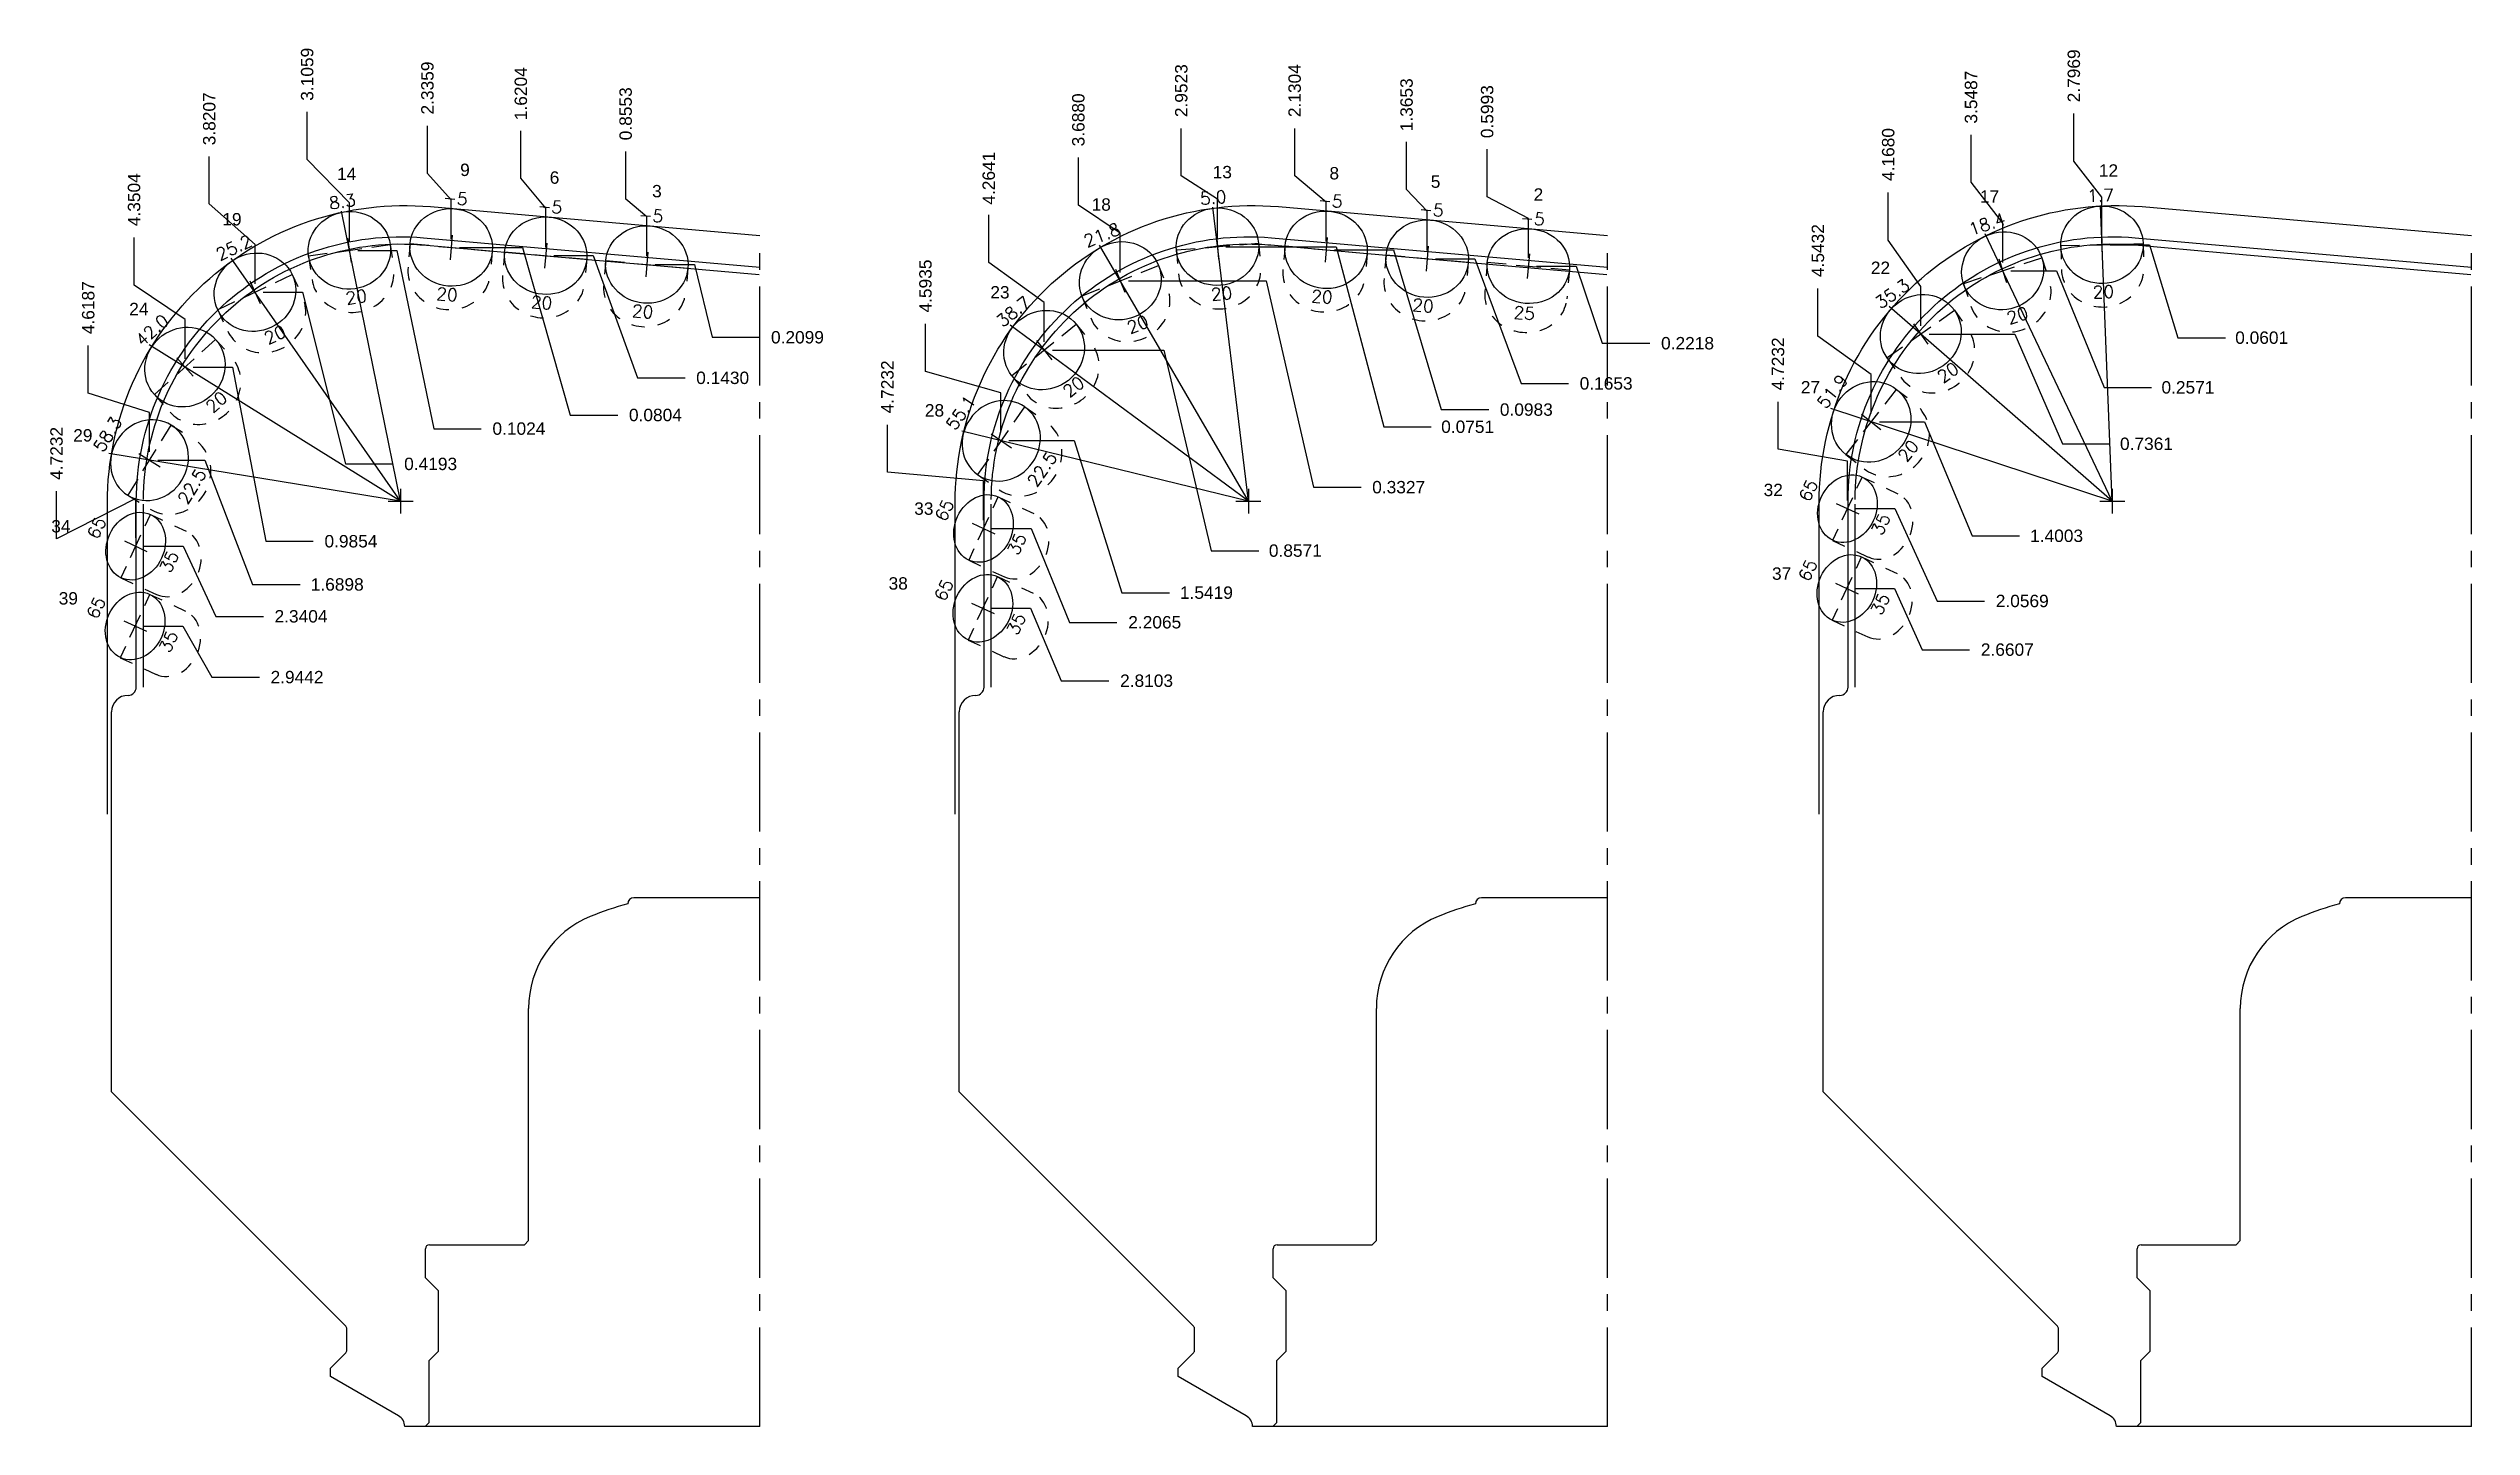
# Model space of a CAD drawing. Header units: inches. Extents: x 113.3 to 164.8, y -27 to 25.4.
# Drawn here: x 138.4 to 156.73, y 3.67 to 14.09 of the extents above; entities that cross this region are included whole.
import ezdxf
from ezdxf.enums import TextEntityAlignment as Align

# ---------------------------------------------------------------- set-up
doc = ezdxf.new("R2010")
doc.units = ezdxf.units.IN
doc.header["$MEASUREMENT"] = 0
doc.header["$PDMODE"] = 35
doc.linetypes.add('CENTER2', pattern=[1.125, 0.75, -0.125, 0.125, -0.125])
doc.linetypes.add('HIDDEN2', pattern=[0.1875, 0.125, -0.0625])
doc.layers.get('Defpoints').update_dxf_attribs({"color": 10})
for name, color, linetype, true_color in [('Blade_3', 7, 'Continuous', 0x00cc00), ('Blade_4', 7, 'Continuous', 0x00cccc), ('Blade_5', 7, 'Continuous', 0x0066cc)]:
    doc.layers.add(name, color=color, linetype=linetype, true_color=true_color)
doc.layers.add('CLine', color=5, linetype='CENTER2')
doc.styles.add('RomanS', font='romans')
doc.styles.get("Standard").update_dxf_attribs({"font": 'arial.ttf'})
doc.dimstyles.get("Standard").update_dxf_attribs({"dimtxt": 0.09375, "dimasz": 0.18, "dimexe": 0.18, "dimexo": 0.0625, "dimgap": 0.09, "dimtad": 0, "dimtih": 1, "dimtoh": 1, "dimdec": 4, "dimzin": 0, "dimdsep": 46, "dimtxsty": 'Standard', "dimcen": 0.09, "dimadec": 4, "dimazin": 0, "dimtfac": 1, "dimtdec": 4, "dimtofl": 0, "dimtmove": 0, "dimatfit": 3, "dimfxl": 1, "dimtolj": 1, "dimtzin": 0, "dimarcsym": 0})

msp = doc.modelspace()

# ---------------------------------------------------------------- texts
at = {"layer": 'Blade_3'}
for s, p in [('9', (141.51241, 13.12623)), ('14', (140.58078, 13.09544)), ('6', (142.19004, 13.06791)), ('3', (142.96501, 12.9651)), ('19', (139.71261, 12.7525)), ('24', (139.0078, 12.07327)), ('29', (138.58411, 11.11773)), ('34', (138.41774, 10.43003)), ('39', (138.47429, 9.88463))]:
    msp.add_text(s, height=0.09375, dxfattribs=at).set_placement(p)
at = {"layer": 'Blade_4'}
for s, p in [('13', (147.2074, 13.10915)), ('8', (148.09103, 13.10053)), ('5', (148.85781, 13.03706)), ('2', (149.63622, 12.93939)), ('18', (146.29123, 12.86388)), ('23', (145.52469, 12.20007)), ('28', (145.02909, 11.30682)), ('33', (144.94835, 10.56369)), ('38', (144.75457, 9.99772))]:
    msp.add_text(s, height=0.09375, dxfattribs=at).set_placement(p)
at = {"layer": 'Blade_5'}
for s, p in [('12', (153.91363, 13.12115)), ('17', (153.01349, 12.92409)), ('22', (152.18806, 12.38513)), ('27', (151.65817, 11.48159)), ('32', (151.37688, 10.70478)), ('37', (151.44027, 10.07191))]:
    msp.add_text(s, height=0.09375, dxfattribs=at).set_placement(p)

# ---------------------------------------------------------------- blocks, each defined once
blk = doc.blocks.new('CMark')
at = {"layer": 'CLine'}
for p, q in [((-0.094, 0), (0.094, 0)), ((0, 0.094), (0, -0.094))]:
    blk.add_line(p, q, dxfattribs=at)
blk = doc.blocks.new('1613@20')
for p, q in [((-0.17, 0), (-0.312, 0)), ((0.171, 0), (0.312, 0))]:
    blk.add_line(p, q)
at = {"color": 8, "linetype": 'HIDDEN2', "ltscale": 0.5}
blk.add_line((-0.312, 0), (-0.312, -0.178), dxfattribs=at)
at = {"color": 8, "linetype": 'HIDDEN2', "ltscale": 0.5, "flags": 128}
blk.add_lwpolyline([(0.312, 0), (0.312, -0.178)], dxfattribs=at)
blk.add_ellipse((0, 0), major_axis=(-0.312, 0), ratio=0.939693, start_param=-3.141592653589793, end_param=3.141592653589793)
at = {"color": 8, "linetype": 'HIDDEN2', "ltscale": 0.5}
blk.add_ellipse((0, -0.178), major_axis=(-0.312, 0), ratio=0.939693, start_param=0, end_param=3.141593, dxfattribs=at)
blk.add_blockref('CMark', (0, 0))
at = {"style": 'RomanS'}
blk.add_text('20', height=0.094, dxfattribs=at).set_placement((0, -0.356), align=Align.MIDDLE_CENTER)
blk.add_attdef('ANG', text='', height=0.094, dxfattribs=at).set_placement((0, 0.298), align=Align.BOTTOM_CENTER)
blk = doc.blocks.new('1613@25')
for p, q in [((-0.17, 0), (-0.312, 0)), ((0.171, 0), (0.312, 0))]:
    blk.add_line(p, q)
at = {"color": 8, "linetype": 'HIDDEN2', "ltscale": 0.5}
blk.add_line((-0.312, 0), (-0.312, -0.22), dxfattribs=at)
at = {"color": 8, "linetype": 'HIDDEN2', "ltscale": 0.5, "flags": 128}
blk.add_lwpolyline([(0.312, 0), (0.312, -0.22)], dxfattribs=at)
blk.add_ellipse((0, 0), major_axis=(-0.312, 0), ratio=0.906308, start_param=-3.141592653589793, end_param=3.141592653589793)
at = {"color": 8, "linetype": 'HIDDEN2', "ltscale": 0.5}
blk.add_ellipse((0, -0.22), major_axis=(-0.312, 0), ratio=0.906308, start_param=0, end_param=3.141593, dxfattribs=at)
blk.add_blockref('CMark', (0, 0))
at = {"style": 'RomanS'}
blk.add_text('25', height=0.094, dxfattribs=at).set_placement((0, -0.356), align=Align.MIDDLE_CENTER)
blk.add_attdef('ANG', text='', height=0.094, dxfattribs=at).set_placement((0, 0.287), align=Align.BOTTOM_CENTER)
blk = doc.blocks.new('*D80')
at = {"layer": 'Blade_3', "color": 0, "lineweight": -2, "transparency": 16777216}
for p, q in [((142.765, 12.952), (142.765, 13.312)), ((142.925, 12.817), (142.765, 12.952)), ((142.925, 12.519), (142.925, 12.817))]:
    blk.add_line(p, q, dxfattribs=at)
at = {"layer": 'Defpoints', "color": 0, "transparency": 16777216}
for p in [(142.765, 13.312), (143.78, 12.667), (142.925, 12.457)]:
    blk.add_point(p, dxfattribs=at)
at = {"layer": 'Blade_3', "color": 0, "transparency": 16777216, "insert": (142.765, 13.597), "char_height": 0.0938, "attachment_point": 5, "rotation": 90}
blk.add_mtext('\\A1;0.8553', dxfattribs=at)
blk = doc.blocks.new('*D81')
at = {"layer": 'Blade_3', "color": 0, "lineweight": -2, "transparency": 16777216}
for p, q in [((141.972, 13.109), (141.972, 13.469)), ((142.16, 12.884), (141.972, 13.109)), ((142.16, 12.586), (142.16, 12.884))]:
    blk.add_line(p, q, dxfattribs=at)
at = {"layer": 'Defpoints', "color": 0, "transparency": 16777216}
for p in [(141.972, 13.469), (143.78, 12.667), (142.16, 12.524)]:
    blk.add_point(p, dxfattribs=at)
at = {"layer": 'Blade_3', "color": 0, "transparency": 16777216, "insert": (141.972, 13.749), "char_height": 0.0938, "attachment_point": 5, "rotation": 90}
blk.add_mtext('\\A1;1.6204', dxfattribs=at)
blk = doc.blocks.new('*D82')
at = {"layer": 'Blade_3', "color": 0, "lineweight": -2, "transparency": 16777216}
for p, q in [((141.265, 13.146), (141.265, 13.506)), ((141.444, 12.946), (141.265, 13.146)), ((141.444, 12.649), (141.444, 12.946))]:
    blk.add_line(p, q, dxfattribs=at)
at = {"layer": 'Defpoints', "color": 0, "transparency": 16777216}
for p in [(141.265, 13.506), (143.78, 12.667), (141.444, 12.586)]:
    blk.add_point(p, dxfattribs=at)
at = {"layer": 'Blade_3', "color": 0, "transparency": 16777216, "insert": (141.265, 13.792), "char_height": 0.0938, "attachment_point": 5, "rotation": 90}
blk.add_mtext('\\A1;2.3359', dxfattribs=at)
blk = doc.blocks.new('*D83')
at = {"layer": 'Blade_3', "color": 0, "lineweight": -2, "transparency": 16777216}
for p, q in [((140.355, 13.251), (140.355, 13.611)), ((140.674, 12.924), (140.355, 13.251)), ((140.674, 12.627), (140.674, 12.924))]:
    blk.add_line(p, q, dxfattribs=at)
at = {"layer": 'Defpoints', "color": 0, "transparency": 16777216}
for p in [(140.355, 13.611), (143.78, 12.667), (140.674, 12.564)]:
    blk.add_point(p, dxfattribs=at)
at = {"layer": 'Blade_3', "color": 0, "transparency": 16777216, "insert": (140.355, 13.896), "char_height": 0.0938, "attachment_point": 5, "rotation": 90}
blk.add_mtext('\\A1;3.1059', dxfattribs=at)
blk = doc.blocks.new('*D84')
at = {"layer": 'Blade_3', "color": 0, "lineweight": -2, "transparency": 16777216}
for p, q in [((139.614, 12.915), (139.614, 13.275)), ((139.96, 12.607), (139.614, 12.915)), ((139.96, 12.31), (139.96, 12.607))]:
    blk.add_line(p, q, dxfattribs=at)
at = {"layer": 'Defpoints', "color": 0, "transparency": 16777216}
for p in [(139.614, 13.275), (143.78, 12.667), (139.96, 12.247)]:
    blk.add_point(p, dxfattribs=at)
at = {"layer": 'Blade_3', "color": 0, "transparency": 16777216, "insert": (139.614, 13.559), "char_height": 0.0938, "attachment_point": 5, "rotation": 90}
blk.add_mtext('\\A1;3.8207', dxfattribs=at)
blk = doc.blocks.new('*D85')
at = {"layer": 'Blade_3', "color": 0, "lineweight": -2, "transparency": 16777216}
for p, q in [((139.045, 12.301), (139.045, 12.661)), ((139.43, 12.041), (139.045, 12.301)), ((139.43, 11.744), (139.43, 12.041))]:
    blk.add_line(p, q, dxfattribs=at)
at = {"layer": 'Defpoints', "color": 0, "transparency": 16777216}
for p in [(139.045, 12.661), (143.78, 12.667), (139.43, 11.681)]:
    blk.add_point(p, dxfattribs=at)
at = {"layer": 'Blade_3', "color": 0, "transparency": 16777216, "insert": (139.045, 12.947), "char_height": 0.0938, "attachment_point": 5, "rotation": 90}
blk.add_mtext('\\A1;4.3504', dxfattribs=at)
blk = doc.blocks.new('*D86')
at = {"layer": 'Blade_3', "color": 0, "lineweight": -2, "transparency": 16777216}
for p, q in [((142.987, 12.457), (143.285, 12.457)), ((143.285, 12.457), (143.42, 11.906)), ((143.42, 11.906), (143.78, 11.906))]:
    blk.add_line(p, q, dxfattribs=at)
at = {"layer": 'Defpoints', "color": 0, "transparency": 16777216}
for p in [(143.78, 12.667), (142.925, 12.457), (143.78, 11.906)]:
    blk.add_point(p, dxfattribs=at)
at = {"layer": 'Blade_3', "color": 0, "transparency": 16777216, "insert": (144.065, 11.906), "char_height": 0.0938, "attachment_point": 5}
blk.add_mtext('\\A1;0.2099', dxfattribs=at)
blk = doc.blocks.new('*D87')
at = {"layer": 'Blade_3', "color": 0, "lineweight": -2, "transparency": 16777216}
for p, q in [((142.222, 12.524), (142.52, 12.524)), ((142.52, 12.524), (142.854, 11.599)), ((142.854, 11.599), (143.214, 11.599))]:
    blk.add_line(p, q, dxfattribs=at)
at = {"layer": 'Defpoints', "color": 0, "transparency": 16777216}
for p in [(143.78, 12.667), (142.16, 12.524), (143.214, 11.599)]:
    blk.add_point(p, dxfattribs=at)
at = {"layer": 'Blade_3', "color": 0, "transparency": 16777216, "insert": (143.499, 11.599), "char_height": 0.0938, "attachment_point": 5}
blk.add_mtext('\\A1;0.1430', dxfattribs=at)
blk = doc.blocks.new('*D88')
at = {"layer": 'Blade_3', "color": 0, "lineweight": -2, "transparency": 16777216}
for p, q in [((141.507, 12.586), (141.985, 12.586)), ((141.985, 12.586), (142.345, 11.318)), ((142.345, 11.318), (142.705, 11.318))]:
    blk.add_line(p, q, dxfattribs=at)
at = {"layer": 'Defpoints', "color": 0, "transparency": 16777216}
for p in [(143.78, 12.667), (141.444, 12.586), (142.705, 11.318)]:
    blk.add_point(p, dxfattribs=at)
at = {"layer": 'Blade_3', "color": 0, "transparency": 16777216, "insert": (142.99, 11.318), "char_height": 0.0938, "attachment_point": 5}
blk.add_mtext('\\A1;0.0804', dxfattribs=at)
blk = doc.blocks.new('*D89')
at = {"layer": 'Blade_3', "color": 0, "lineweight": -2, "transparency": 16777216}
for p, q in [((140.737, 12.564), (141.034, 12.564)), ((141.034, 12.564), (141.312, 11.215)), ((141.312, 11.215), (141.672, 11.215))]:
    blk.add_line(p, q, dxfattribs=at)
at = {"layer": 'Defpoints', "color": 0, "transparency": 16777216}
for p in [(143.78, 12.667), (140.674, 12.564), (141.672, 11.215)]:
    blk.add_point(p, dxfattribs=at)
at = {"layer": 'Blade_3', "color": 0, "transparency": 16777216, "insert": (141.957, 11.215), "char_height": 0.0938, "attachment_point": 5}
blk.add_mtext('\\A1;0.1024', dxfattribs=at)
blk = doc.blocks.new('*D90')
at = {"layer": 'Blade_3', "color": 0, "lineweight": -2, "transparency": 16777216}
for p, q in [((140.022, 12.247), (140.32, 12.247)), ((140.32, 12.247), (140.644, 10.948)), ((140.644, 10.948), (141.004, 10.948))]:
    blk.add_line(p, q, dxfattribs=at)
at = {"layer": 'Defpoints', "color": 0, "transparency": 16777216}
for p in [(143.78, 12.667), (139.96, 12.247), (141.004, 10.948)]:
    blk.add_point(p, dxfattribs=at)
at = {"layer": 'Blade_3', "color": 0, "transparency": 16777216, "insert": (141.289, 10.948), "char_height": 0.0938, "attachment_point": 5}
blk.add_mtext('\\A1;0.4193', dxfattribs=at)
blk = doc.blocks.new('*D91')
at = {"layer": 'Blade_3', "color": 0, "lineweight": -2, "transparency": 16777216}
for p, q in [((139.492, 11.681), (139.79, 11.681)), ((139.79, 11.681), (140.041, 10.363)), ((140.041, 10.363), (140.401, 10.363))]:
    blk.add_line(p, q, dxfattribs=at)
at = {"layer": 'Defpoints', "color": 0, "transparency": 16777216}
for p in [(143.78, 12.667), (139.43, 11.681), (140.401, 10.363)]:
    blk.add_point(p, dxfattribs=at)
at = {"layer": 'Blade_3', "color": 0, "transparency": 16777216, "insert": (140.686, 10.363), "char_height": 0.0938, "attachment_point": 5}
blk.add_mtext('\\A1;0.9854', dxfattribs=at)
blk = doc.blocks.new('*D98')
at = {"layer": 'Blade_4', "color": 0, "lineweight": -2, "transparency": 16777216}
for p, q in [((149.285, 12.969), (149.285, 13.329)), ((149.597, 12.805), (149.285, 12.969)), ((149.597, 12.507), (149.597, 12.805))]:
    blk.add_line(p, q, dxfattribs=at)
at = {"layer": 'Defpoints', "color": 0, "transparency": 16777216}
for p in [(149.285, 13.329), (150.196, 12.667), (149.597, 12.445)]:
    blk.add_point(p, dxfattribs=at)
at = {"layer": 'Blade_4', "color": 0, "transparency": 16777216, "insert": (149.285, 13.613), "char_height": 0.0938, "attachment_point": 5, "rotation": 90}
blk.add_mtext('\\A1;0.5993', dxfattribs=at)
blk = doc.blocks.new('*D99')
at = {"layer": 'Blade_4', "color": 0, "lineweight": -2, "transparency": 16777216}
for p, q in [((148.675, 13.025), (148.675, 13.385)), ((148.831, 12.861), (148.675, 13.025)), ((148.831, 12.564), (148.831, 12.861))]:
    blk.add_line(p, q, dxfattribs=at)
at = {"layer": 'Defpoints', "color": 0, "transparency": 16777216}
for p in [(148.675, 13.385), (150.196, 12.667), (148.831, 12.501)]:
    blk.add_point(p, dxfattribs=at)
at = {"layer": 'Blade_4', "color": 0, "transparency": 16777216, "insert": (148.675, 13.665), "char_height": 0.0938, "attachment_point": 5, "rotation": 90}
blk.add_mtext('\\A1;1.3653', dxfattribs=at)
blk = doc.blocks.new('*D100')
at = {"layer": 'Blade_4', "color": 0, "lineweight": -2, "transparency": 16777216}
for p, q in [((147.828, 13.127), (147.828, 13.487)), ((148.066, 12.928), (147.828, 13.127)), ((148.066, 12.631), (148.066, 12.928))]:
    blk.add_line(p, q, dxfattribs=at)
at = {"layer": 'Defpoints', "color": 0, "transparency": 16777216}
for p in [(147.828, 13.487), (150.196, 12.667), (148.066, 12.568)]:
    blk.add_point(p, dxfattribs=at)
at = {"layer": 'Blade_4', "color": 0, "transparency": 16777216, "insert": (147.828, 13.772), "char_height": 0.0938, "attachment_point": 5, "rotation": 90}
blk.add_mtext('\\A1;2.1304', dxfattribs=at)
blk = doc.blocks.new('*D101')
at = {"layer": 'Blade_4', "color": 0, "lineweight": -2, "transparency": 16777216}
for p, q in [((146.97, 13.127), (146.97, 13.487)), ((147.244, 12.951), (146.97, 13.127)), ((147.244, 12.654), (147.244, 12.951))]:
    blk.add_line(p, q, dxfattribs=at)
at = {"layer": 'Defpoints', "color": 0, "transparency": 16777216}
for p in [(146.97, 13.487), (150.196, 12.667), (147.244, 12.591)]:
    blk.add_point(p, dxfattribs=at)
at = {"layer": 'Blade_4', "color": 0, "transparency": 16777216, "insert": (146.97, 13.772), "char_height": 0.0938, "attachment_point": 5, "rotation": 90}
blk.add_mtext('\\A1;2.9523', dxfattribs=at)
blk = doc.blocks.new('*D102')
at = {"layer": 'Blade_4', "color": 0, "lineweight": -2, "transparency": 16777216}
for p, q in [((146.191, 12.907), (146.191, 13.267)), ((146.508, 12.694), (146.191, 12.907)), ((146.508, 12.396), (146.508, 12.694))]:
    blk.add_line(p, q, dxfattribs=at)
at = {"layer": 'Defpoints', "color": 0, "transparency": 16777216}
for p in [(146.191, 13.267), (150.196, 12.667), (146.508, 12.334)]:
    blk.add_point(p, dxfattribs=at)
at = {"layer": 'Blade_4', "color": 0, "transparency": 16777216, "insert": (146.191, 13.551), "char_height": 0.0938, "attachment_point": 5, "rotation": 90}
blk.add_mtext('\\A1;3.6880', dxfattribs=at)
blk = doc.blocks.new('*D103')
at = {"layer": 'Blade_4', "color": 0, "lineweight": -2, "transparency": 16777216}
for p, q in [((145.513, 12.472), (145.513, 12.832)), ((145.932, 12.169), (145.513, 12.472)), ((145.932, 11.872), (145.932, 12.169))]:
    blk.add_line(p, q, dxfattribs=at)
at = {"layer": 'Defpoints', "color": 0, "transparency": 16777216}
for p in [(145.513, 12.832), (150.196, 12.667), (145.932, 11.809)]:
    blk.add_point(p, dxfattribs=at)
at = {"layer": 'Blade_4', "color": 0, "transparency": 16777216, "insert": (145.513, 13.11), "char_height": 0.0938, "attachment_point": 5, "rotation": 90}
blk.add_mtext('\\A1;4.2641', dxfattribs=at)
blk = doc.blocks.new('*D104')
at = {"layer": 'Blade_4', "color": 0, "lineweight": -2, "transparency": 16777216}
for p, q in [((149.659, 12.445), (149.957, 12.445)), ((149.957, 12.445), (150.156, 11.861)), ((150.156, 11.861), (150.516, 11.861))]:
    blk.add_line(p, q, dxfattribs=at)
at = {"layer": 'Defpoints', "color": 0, "transparency": 16777216}
for p in [(150.196, 12.667), (149.597, 12.445), (150.516, 11.861)]:
    blk.add_point(p, dxfattribs=at)
at = {"layer": 'Blade_4', "color": 0, "transparency": 16777216, "insert": (150.801, 11.861), "char_height": 0.0938, "attachment_point": 5}
blk.add_mtext('\\A1;0.2218', dxfattribs=at)
blk = doc.blocks.new('*D105')
at = {"layer": 'Blade_4', "color": 0, "lineweight": -2, "transparency": 16777216}
for p, q in [((148.893, 12.501), (149.191, 12.501)), ((149.191, 12.501), (149.541, 11.557)), ((149.541, 11.557), (149.901, 11.557))]:
    blk.add_line(p, q, dxfattribs=at)
at = {"layer": 'Defpoints', "color": 0, "transparency": 16777216}
for p in [(150.196, 12.667), (148.831, 12.501), (149.901, 11.557)]:
    blk.add_point(p, dxfattribs=at)
at = {"layer": 'Blade_4', "color": 0, "transparency": 16777216, "insert": (150.185, 11.557), "char_height": 0.0938, "attachment_point": 5}
blk.add_mtext('\\A1;0.1653', dxfattribs=at)
blk = doc.blocks.new('*D106')
at = {"layer": 'Blade_4', "color": 0, "lineweight": -2, "transparency": 16777216}
for p, q in [((148.128, 12.568), (148.577, 12.568)), ((148.577, 12.568), (148.937, 11.359)), ((148.937, 11.359), (149.297, 11.359))]:
    blk.add_line(p, q, dxfattribs=at)
at = {"layer": 'Defpoints', "color": 0, "transparency": 16777216}
for p in [(150.196, 12.667), (148.066, 12.568), (149.297, 11.359)]:
    blk.add_point(p, dxfattribs=at)
at = {"layer": 'Blade_4', "color": 0, "transparency": 16777216, "insert": (149.581, 11.359), "char_height": 0.0938, "attachment_point": 5}
blk.add_mtext('\\A1;0.0983', dxfattribs=at)
blk = doc.blocks.new('*D107')
at = {"layer": 'Blade_4', "color": 0, "lineweight": -2, "transparency": 16777216}
for p, q in [((147.306, 12.591), (148.142, 12.591)), ((148.142, 12.591), (148.502, 11.229)), ((148.502, 11.229), (148.862, 11.229))]:
    blk.add_line(p, q, dxfattribs=at)
at = {"layer": 'Defpoints', "color": 0, "transparency": 16777216}
for p in [(150.196, 12.667), (147.244, 12.591), (148.862, 11.229)]:
    blk.add_point(p, dxfattribs=at)
at = {"layer": 'Blade_4', "color": 0, "transparency": 16777216, "insert": (149.137, 11.229), "char_height": 0.0938, "attachment_point": 5}
blk.add_mtext('\\A1;0.0751', dxfattribs=at)
blk = doc.blocks.new('*D108')
at = {"layer": 'Blade_4', "color": 0, "lineweight": -2, "transparency": 16777216}
for p, q in [((146.57, 12.334), (147.611, 12.334)), ((147.611, 12.334), (147.971, 10.772)), ((147.971, 10.772), (148.331, 10.772))]:
    blk.add_line(p, q, dxfattribs=at)
at = {"layer": 'Defpoints', "color": 0, "transparency": 16777216}
for p in [(150.196, 12.667), (146.508, 12.334), (148.331, 10.772)]:
    blk.add_point(p, dxfattribs=at)
at = {"layer": 'Blade_4', "color": 0, "transparency": 16777216, "insert": (148.615, 10.772), "char_height": 0.0938, "attachment_point": 5}
blk.add_mtext('\\A1;0.3327', dxfattribs=at)
blk = doc.blocks.new('*D109')
at = {"layer": 'Blade_4', "color": 0, "lineweight": -2, "transparency": 16777216}
for p, q in [((145.994, 11.809), (146.837, 11.809)), ((146.837, 11.809), (147.197, 10.292)), ((147.197, 10.292), (147.557, 10.292))]:
    blk.add_line(p, q, dxfattribs=at)
at = {"layer": 'Defpoints', "color": 0, "transparency": 16777216}
for p in [(150.196, 12.667), (145.932, 11.809), (147.557, 10.292)]:
    blk.add_point(p, dxfattribs=at)
at = {"layer": 'Blade_4', "color": 0, "transparency": 16777216, "insert": (147.833, 10.292), "char_height": 0.0938, "attachment_point": 5}
blk.add_mtext('\\A1;0.8571', dxfattribs=at)
blk = doc.blocks.new('*D116')
at = {"layer": 'Blade_5', "color": 0, "lineweight": -2, "transparency": 16777216}
for p, q in [((153.725, 13.239), (153.725, 13.599)), ((153.937, 12.966), (153.725, 13.239)), ((153.937, 12.669), (153.937, 12.966))]:
    blk.add_line(p, q, dxfattribs=at)
at = {"layer": 'Defpoints', "color": 0, "transparency": 16777216}
for p in [(153.725, 13.599), (156.734, 12.667), (153.937, 12.606)]:
    blk.add_point(p, dxfattribs=at)
at = {"layer": 'Blade_5', "color": 0, "transparency": 16777216, "insert": (153.725, 13.884), "char_height": 0.0938, "attachment_point": 5, "rotation": 90}
blk.add_mtext('\\A1;2.7969', dxfattribs=at)
blk = doc.blocks.new('*D117')
at = {"layer": 'Blade_5', "color": 0, "lineweight": -2, "transparency": 16777216}
for p, q in [((152.947, 13.079), (152.947, 13.439)), ((153.186, 12.769), (152.947, 13.079)), ((153.186, 12.472), (153.186, 12.769))]:
    blk.add_line(p, q, dxfattribs=at)
at = {"layer": 'Defpoints', "color": 0, "transparency": 16777216}
for p in [(152.947, 13.439), (156.734, 12.667), (153.186, 12.409)]:
    blk.add_point(p, dxfattribs=at)
at = {"layer": 'Blade_5', "color": 0, "transparency": 16777216, "insert": (152.947, 13.723), "char_height": 0.0938, "attachment_point": 5, "rotation": 90}
blk.add_mtext('\\A1;3.5487', dxfattribs=at)
blk = doc.blocks.new('*D118')
at = {"layer": 'Blade_5', "color": 0, "lineweight": -2, "transparency": 16777216}
for p, q in [((152.32, 12.642), (152.32, 13.002)), ((152.566, 12.29), (152.32, 12.642)), ((152.566, 11.993), (152.566, 12.29))]:
    blk.add_line(p, q, dxfattribs=at)
at = {"layer": 'Defpoints', "color": 0, "transparency": 16777216}
for p in [(152.32, 13.002), (156.734, 12.667), (152.566, 11.93)]:
    blk.add_point(p, dxfattribs=at)
at = {"layer": 'Blade_5', "color": 0, "transparency": 16777216, "insert": (152.32, 13.289), "char_height": 0.0938, "attachment_point": 5, "rotation": 90}
blk.add_mtext('\\A1;4.1680', dxfattribs=at)
blk = doc.blocks.new('*D119')
at = {"layer": 'Blade_5', "color": 0, "lineweight": -2, "transparency": 16777216}
for p, q in [((151.788, 11.916), (151.788, 12.276)), ((152.191, 11.626), (151.788, 11.916)), ((152.191, 11.329), (152.191, 11.626))]:
    blk.add_line(p, q, dxfattribs=at)
at = {"layer": 'Defpoints', "color": 0, "transparency": 16777216}
for p in [(156.734, 12.667), (151.788, 12.276), (152.191, 11.266)]:
    blk.add_point(p, dxfattribs=at)
at = {"layer": 'Blade_5', "color": 0, "transparency": 16777216, "insert": (151.788, 12.562), "char_height": 0.0938, "attachment_point": 5, "rotation": 90}
blk.add_mtext('\\A1;4.5432', dxfattribs=at)
blk = doc.blocks.new('*D120')
at = {"layer": 'Blade_5', "color": 0, "lineweight": -2, "transparency": 16777216}
for p, q in [((154, 12.606), (154.297, 12.606)), ((154.297, 12.606), (154.511, 11.903)), ((154.511, 11.903), (154.871, 11.903))]:
    blk.add_line(p, q, dxfattribs=at)
at = {"layer": 'Defpoints', "color": 0, "transparency": 16777216}
for p in [(156.734, 12.667), (153.937, 12.606), (154.871, 11.903)]:
    blk.add_point(p, dxfattribs=at)
at = {"layer": 'Blade_5', "color": 0, "transparency": 16777216, "insert": (155.146, 11.903), "char_height": 0.0938, "attachment_point": 5}
blk.add_mtext('\\A1;0.0601', dxfattribs=at)
blk = doc.blocks.new('*D121')
at = {"layer": 'Blade_5', "color": 0, "lineweight": -2, "transparency": 16777216}
for p, q in [((153.248, 12.409), (153.593, 12.409)), ((153.593, 12.409), (153.953, 11.527)), ((153.953, 11.527), (154.313, 11.527))]:
    blk.add_line(p, q, dxfattribs=at)
at = {"layer": 'Defpoints', "color": 0, "transparency": 16777216}
for p in [(156.734, 12.667), (153.186, 12.409), (154.313, 11.527)]:
    blk.add_point(p, dxfattribs=at)
at = {"layer": 'Blade_5', "color": 0, "transparency": 16777216, "insert": (154.588, 11.527), "char_height": 0.0938, "attachment_point": 5}
blk.add_mtext('\\A1;0.2571', dxfattribs=at)
blk = doc.blocks.new('*D122')
at = {"layer": 'Blade_5', "color": 0, "lineweight": -2, "transparency": 16777216}
for p, q in [((152.629, 11.93), (153.278, 11.93)), ((153.278, 11.93), (153.638, 11.1)), ((153.638, 11.1), (153.998, 11.1))]:
    blk.add_line(p, q, dxfattribs=at)
at = {"layer": 'Defpoints', "color": 0, "transparency": 16777216}
for p in [(156.734, 12.667), (152.566, 11.93), (153.998, 11.1)]:
    blk.add_point(p, dxfattribs=at)
at = {"layer": 'Blade_5', "color": 0, "transparency": 16777216, "insert": (154.274, 11.1), "char_height": 0.0938, "attachment_point": 5}
blk.add_mtext('\\A1;0.7361', dxfattribs=at)
blk = doc.blocks.new('*D123')
at = {"layer": 'Blade_5', "color": 0, "lineweight": -2, "transparency": 16777216}
for p, q in [((152.254, 11.266), (152.594, 11.266)), ((152.594, 11.266), (152.954, 10.404)), ((152.954, 10.404), (153.314, 10.404))]:
    blk.add_line(p, q, dxfattribs=at)
at = {"layer": 'Defpoints', "color": 0, "transparency": 16777216}
for p in [(156.734, 12.667), (152.191, 11.266), (153.314, 10.404)]:
    blk.add_point(p, dxfattribs=at)
at = {"layer": 'Blade_5', "color": 0, "transparency": 16777216, "insert": (153.594, 10.404), "char_height": 0.0938, "attachment_point": 5}
blk.add_mtext('\\A1;1.4003', dxfattribs=at)
blk = doc.blocks.new('*D134')
at = {"layer": 'Blade_4', "color": 0, "lineweight": -2, "transparency": 16777216}
for p, q in [((145.034, 11.647), (145.034, 12.007)), ((145.603, 11.485), (145.034, 11.647)), ((145.603, 11.187), (145.603, 11.485))]:
    blk.add_line(p, q, dxfattribs=at)
at = {"layer": 'Defpoints', "color": 0, "transparency": 16777216}
for p in [(150.196, 12.667), (145.034, 12.007), (145.603, 11.125)]:
    blk.add_point(p, dxfattribs=at)
at = {"layer": 'Blade_4', "color": 0, "transparency": 16777216, "insert": (145.034, 12.294), "char_height": 0.0938, "attachment_point": 5, "rotation": 90}
blk.add_mtext('\\A1;4.5935', dxfattribs=at)
blk = doc.blocks.new('*D135')
at = {"layer": 'Blade_4', "color": 0, "lineweight": -2, "transparency": 16777216}
for p, q in [((145.665, 11.125), (146.16, 11.125)), ((146.16, 11.125), (146.52, 9.974)), ((146.52, 9.974), (146.88, 9.974))]:
    blk.add_line(p, q, dxfattribs=at)
at = {"layer": 'Defpoints', "color": 0, "transparency": 16777216}
for p in [(150.196, 12.667), (145.603, 11.125), (146.88, 9.974)]:
    blk.add_point(p, dxfattribs=at)
at = {"layer": 'Blade_4', "color": 0, "transparency": 16777216, "insert": (147.16, 9.974), "char_height": 0.0938, "attachment_point": 5}
blk.add_mtext('\\A1;1.5419', dxfattribs=at)
blk = doc.blocks.new('1313@35')
for p, q in [((-0.17, 0), (-0.265, 0)), ((0.171, 0), (0.264, 0))]:
    blk.add_line(p, q)
at = {"color": 8, "linetype": 'HIDDEN2', "ltscale": 0.5}
blk.add_line((-0.265, 0), (-0.265, -0.298), dxfattribs=at)
at = {"color": 8, "linetype": 'HIDDEN2', "ltscale": 0.5, "flags": 128}
blk.add_lwpolyline([(0.264, 0), (0.264, -0.298)], dxfattribs=at)
blk.add_ellipse((0, 0), major_axis=(0.264, 0), ratio=0.819152)
at = {"color": 8, "linetype": 'HIDDEN2', "ltscale": 0.5}
blk.add_ellipse((0, -0.298), major_axis=(0.264, 0), ratio=0.819152, start_param=3.141593, end_param=6.283185, dxfattribs=at)
blk.add_blockref('CMark', (0, 0))
at = {"style": 'RomanS'}
blk.add_text('35', height=0.094, dxfattribs=at).set_placement((0, -0.279), align=Align.MIDDLE_CENTER)
blk.add_attdef('ANG', text='', height=0.094, dxfattribs=at).set_placement((0, 0.251), align=Align.BOTTOM_CENTER)
blk = doc.blocks.new('*D138')
at = {"layer": 'Blade_4', "color": 0, "lineweight": -2, "transparency": 16777216}
for p, q in [((144.746, 10.885), (144.746, 11.245)), ((145.473, 10.82), (144.746, 10.885)), ((145.473, 10.523), (145.473, 10.82))]:
    blk.add_line(p, q, dxfattribs=at)
at = {"layer": 'Defpoints', "color": 0, "transparency": 16777216}
for p in [(150.196, 12.667), (144.746, 11.245), (145.473, 10.46)]:
    blk.add_point(p, dxfattribs=at)
at = {"layer": 'Blade_4', "color": 0, "transparency": 16777216, "insert": (144.746, 11.531), "char_height": 0.0938, "attachment_point": 5, "rotation": 90}
blk.add_mtext('\\A1;4.7232', dxfattribs=at)
blk = doc.blocks.new('*D139')
at = {"layer": 'Blade_4', "color": 0, "lineweight": -2, "transparency": 16777216}
for p, q in [((145.535, 10.46), (145.833, 10.46)), ((145.833, 10.46), (146.123, 9.75)), ((146.123, 9.75), (146.483, 9.75))]:
    blk.add_line(p, q, dxfattribs=at)
at = {"layer": 'Defpoints', "color": 0, "transparency": 16777216}
for p in [(150.196, 12.667), (145.473, 10.46), (146.483, 9.75)]:
    blk.add_point(p, dxfattribs=at)
at = {"layer": 'Blade_4', "color": 0, "transparency": 16777216, "insert": (146.769, 9.75), "char_height": 0.0938, "attachment_point": 5}
blk.add_mtext('\\A1;2.2065', dxfattribs=at)
blk = doc.blocks.new('*D140')
at = {"layer": 'Blade_4', "color": 0, "lineweight": -2, "transparency": 16777216}
for p, q in [((145.531, 9.856), (145.828, 9.856)), ((145.828, 9.856), (146.061, 9.308)), ((146.061, 9.308), (146.421, 9.308))]:
    blk.add_line(p, q, dxfattribs=at)
at = {"layer": 'Defpoints', "color": 0, "transparency": 16777216}
for p in [(150.196, 12.667), (145.468, 9.856), (146.421, 9.308)]:
    blk.add_point(p, dxfattribs=at)
at = {"layer": 'Blade_4', "color": 0, "transparency": 16777216, "insert": (146.707, 9.308), "char_height": 0.0938, "attachment_point": 5}
blk.add_mtext('\\A1;2.8103', dxfattribs=at)
blk = doc.blocks.new('*D143')
at = {"layer": 'Blade_5', "color": 0, "lineweight": -2, "transparency": 16777216}
for p, q in [((151.486, 11.059), (151.486, 11.419)), ((152.011, 10.97), (151.486, 11.059)), ((152.011, 10.672), (152.011, 10.97))]:
    blk.add_line(p, q, dxfattribs=at)
at = {"layer": 'Defpoints', "color": 0, "transparency": 16777216}
for p in [(156.734, 12.667), (151.486, 11.419), (152.011, 10.61)]:
    blk.add_point(p, dxfattribs=at)
at = {"layer": 'Blade_5', "color": 0, "transparency": 16777216, "insert": (151.486, 11.705), "char_height": 0.0938, "attachment_point": 5, "rotation": 90}
blk.add_mtext('\\A1;4.7232', dxfattribs=at)
blk = doc.blocks.new('*D144')
at = {"layer": 'Blade_5', "color": 0, "lineweight": -2, "transparency": 16777216}
for p, q in [((152.073, 10.61), (152.371, 10.61)), ((152.371, 10.61), (152.689, 9.911)), ((152.689, 9.911), (153.049, 9.911))]:
    blk.add_line(p, q, dxfattribs=at)
at = {"layer": 'Defpoints', "color": 0, "transparency": 16777216}
for p in [(156.734, 12.667), (152.011, 10.61), (153.049, 9.911)]:
    blk.add_point(p, dxfattribs=at)
at = {"layer": 'Blade_5', "color": 0, "transparency": 16777216, "insert": (153.334, 9.911), "char_height": 0.0938, "attachment_point": 5}
blk.add_mtext('\\A1;2.0569', dxfattribs=at)
blk = doc.blocks.new('*D145')
at = {"layer": 'Blade_5', "color": 0, "lineweight": -2, "transparency": 16777216}
for p, q in [((152.069, 10.006), (152.367, 10.006)), ((152.367, 10.006), (152.576, 9.543)), ((152.576, 9.543), (152.936, 9.543))]:
    blk.add_line(p, q, dxfattribs=at)
at = {"layer": 'Defpoints', "color": 0, "transparency": 16777216}
for p in [(156.734, 12.667), (152.007, 10.006), (152.936, 9.543)]:
    blk.add_point(p, dxfattribs=at)
at = {"layer": 'Blade_5', "color": 0, "transparency": 16777216, "insert": (153.221, 9.543), "char_height": 0.0938, "attachment_point": 5}
blk.add_mtext('\\A1;2.6607', dxfattribs=at)
blk = doc.blocks.new('1613@22.5')
for p, q in [((-0.17, 0), (-0.312, 0)), ((0.171, 0), (0.312, 0))]:
    blk.add_line(p, q)
at = {"color": 8, "linetype": 'HIDDEN2', "ltscale": 0.5}
blk.add_line((-0.312, 0), (-0.312, -0.178), dxfattribs=at)
at = {"color": 8, "linetype": 'HIDDEN2', "ltscale": 0.5, "flags": 128}
blk.add_lwpolyline([(0.312, 0), (0.312, -0.178)], dxfattribs=at)
at = {"extrusion": (0, 0, -1)}
blk.add_ellipse((0, 0), major_axis=(-0.312, 0), ratio=0.92388, start_param=-3.141592653589793, end_param=3.141592653589793, dxfattribs=at)
at = {"color": 8, "linetype": 'HIDDEN2', "ltscale": 0.5}
blk.add_ellipse((0, -0.199), major_axis=(0.312, 0), ratio=0.92388, start_param=3.141593, end_param=6.283185, dxfattribs=at)
blk.add_blockref('CMark', (0, 0))
at = {"style": 'RomanS'}
blk.add_text('22.5', height=0.094, dxfattribs=at).set_placement((0, -0.377), align=Align.MIDDLE_CENTER)
blk.add_attdef('ANG', text='', height=0.094, dxfattribs=at).set_placement((0, 0.298), align=Align.BOTTOM_CENTER)
blk = doc.blocks.new('*D147')
at = {"layer": 'Blade_3', "color": 0, "lineweight": -2, "transparency": 16777216}
for p, q in [((138.698, 11.483), (138.698, 11.843)), ((139.162, 11.337), (138.698, 11.483)), ((139.162, 11.039), (139.162, 11.337))]:
    blk.add_line(p, q, dxfattribs=at)
at = {"layer": 'Defpoints', "color": 0, "transparency": 16777216}
for p in [(143.78, 12.667), (138.698, 11.843), (139.162, 10.977)]:
    blk.add_point(p, dxfattribs=at)
at = {"layer": 'Blade_3', "color": 0, "transparency": 16777216, "insert": (138.698, 12.13), "char_height": 0.0938, "attachment_point": 5, "rotation": 90}
blk.add_mtext('\\A1;4.6187', dxfattribs=at)
blk = doc.blocks.new('*D148')
at = {"layer": 'Blade_3', "color": 0, "lineweight": -2, "transparency": 16777216}
for p, q in [((139.224, 10.977), (139.581, 10.977)), ((139.581, 10.977), (139.941, 10.036)), ((139.941, 10.036), (140.301, 10.036))]:
    blk.add_line(p, q, dxfattribs=at)
at = {"layer": 'Defpoints', "color": 0, "transparency": 16777216}
for p in [(143.78, 12.667), (139.162, 10.977), (140.301, 10.036)]:
    blk.add_point(p, dxfattribs=at)
at = {"layer": 'Blade_3', "color": 0, "transparency": 16777216, "insert": (140.582, 10.036), "char_height": 0.0938, "attachment_point": 5}
blk.add_mtext('\\A1;1.6898', dxfattribs=at)
blk = doc.blocks.new('*D153')
at = {"layer": 'Blade_3', "color": 0, "lineweight": -2, "transparency": 16777216}
for p, q in [((138.458, 10.382), (138.458, 10.742)), ((139.057, 10.686), (138.458, 10.382)), ((139.057, 10.389), (139.057, 10.686))]:
    blk.add_line(p, q, dxfattribs=at)
at = {"layer": 'Defpoints', "color": 0, "transparency": 16777216}
for p in [(143.78, 12.667), (138.458, 10.742), (139.057, 10.326)]:
    blk.add_point(p, dxfattribs=at)
at = {"layer": 'Blade_3', "color": 0, "transparency": 16777216, "insert": (138.458, 11.028), "char_height": 0.0938, "attachment_point": 5, "rotation": 90}
blk.add_mtext('\\A1;4.7232', dxfattribs=at)
blk = doc.blocks.new('*D154')
at = {"layer": 'Blade_3', "color": 0, "lineweight": -2, "transparency": 16777216}
for p, q in [((139.12, 10.326), (139.417, 10.326)), ((139.417, 10.326), (139.663, 9.795)), ((139.663, 9.795), (140.023, 9.795))]:
    blk.add_line(p, q, dxfattribs=at)
at = {"layer": 'Defpoints', "color": 0, "transparency": 16777216}
for p in [(143.78, 12.667), (139.057, 10.326), (140.023, 9.795)]:
    blk.add_point(p, dxfattribs=at)
at = {"layer": 'Blade_3', "color": 0, "transparency": 16777216, "insert": (140.308, 9.795), "char_height": 0.0938, "attachment_point": 5}
blk.add_mtext('\\A1;2.3404', dxfattribs=at)
blk = doc.blocks.new('*D155')
at = {"layer": 'Blade_3', "color": 0, "lineweight": -2, "transparency": 16777216}
for p, q in [((139.115, 9.722), (139.413, 9.722)), ((139.413, 9.722), (139.633, 9.335)), ((139.633, 9.335), (139.993, 9.335))]:
    blk.add_line(p, q, dxfattribs=at)
at = {"layer": 'Defpoints', "color": 0, "transparency": 16777216}
for p in [(143.78, 12.667), (139.053, 9.722), (139.993, 9.335)]:
    blk.add_point(p, dxfattribs=at)
at = {"layer": 'Blade_3', "color": 0, "transparency": 16777216, "insert": (140.278, 9.335), "char_height": 0.0938, "attachment_point": 5}
blk.add_mtext('\\A1;2.9442', dxfattribs=at)

# ---------------------------------------------------------------- dimensions: what is measured, and where the dimension line sits
at = {"layer": 'Blade_3'}
for feature_location, offset, dtype, picture, middle in [((140.67434, 12.56414), (-0.31948, 1.04703), 1, '*D83', (140.35486, 13.89584)), ((141.44434, 12.58615), (-0.17916, 0.92029), 1, '*D82', (141.26518, 13.79194)), ((142.15988, 12.52355), (-0.18819, 0.94549), 1, '*D81', (141.97169, 13.74903)), ((139.95956, 12.24724), (-0.34575, 1.0273), 1, '*D84', (139.61381, 13.5591)), ((142.92497, 12.45661), (-0.15984, 0.85533), 1, '*D80', (142.76513, 13.59654)), ((139.42987, 11.68115), (-0.38495, 0.97996), 1, '*D85', (139.04492, 12.94741)), ((139.05701, 10.32613), (-0.5988, 0.41546), 1, '*D153', (138.45821, 11.0276)), ((139.16151, 10.97668), (-0.4633, 0.8664), 1, '*D147', (138.69821, 12.12957)), ((139.05256, 9.72234), (0.94044, -0.38743), 0, '*D155', (140.27792, 9.33491)), ((139.05701, 10.32613), (0.96627, -0.53136), 0, '*D154', (140.30848, 9.79477)), ((139.16151, 10.97668), (1.13978, -0.94069), 0, '*D148', (140.58157, 10.03599)), ((139.42987, 11.68115), (0.97162, -1.31832), 0, '*D91', (140.68589, 10.36283)), ((139.95956, 12.24724), (1.04448, -1.29912), 0, '*D90', (141.28864, 10.94812)), ((140.67434, 12.56414), (0.99793, -1.3495), 0, '*D89', (141.95668, 11.21464)), ((141.44434, 12.58615), (1.26091, -1.26843), 0, '*D88', (142.98966, 11.31772)), ((142.15988, 12.52355), (1.05437, -0.92471), 0, '*D87', (143.49869, 11.59884)), ((142.92497, 12.45661), (0.85528, -0.55106), 0, '*D86', (144.06494, 11.90555))]:
    dim = msp.add_ordinate_dim(feature_location=feature_location, offset=offset, dtype=dtype, origin=(143.78025, 12.66651), dimstyle='Standard', dxfattribs=at)
    dim.commit()
    dim.dimension.update_dxf_attribs({"geometry": picture, "text_midpoint": middle})
at = {"layer": 'Blade_4'}
for feature_location, offset, dtype, origin, picture, middle in [((147.24369, 12.59144), (-0.2738, 0.89532), 1, (150.19598, 12.66651), '*D101', (146.9699, 13.77216)), ((148.06557, 12.56817), (-0.23729, 0.91859), 1, (150.19598, 12.66651), '*D100', (147.82828, 13.77197)), ((148.83065, 12.50124), (-0.15527, 0.88394), 1, (150.19598, 12.66651), '*D99', (148.67538, 13.66536)), ((149.59665, 12.44469), (-0.31136, 0.88404), 1, (150.19598, 12.66651), '*D98', (149.28528, 13.61333)), ((146.50794, 12.33381), (-0.31737, 0.93284), 1, (150.19598, 12.66651), '*D102', (146.19057, 13.55106)), ((145.93188, 11.80946), (-0.41898, 1.02262), 1, (150.19598, 12.66651), '*D103', (145.5129, 13.10951)), ((145.47274, 10.46002), (-0.727, 0.78488), 1, (150.19598, 12.66651), '*D138', (144.74574, 11.5309)), ((145.60253, 11.124649), (-0.568468, 0.882232), 1, (150.195985, 12.666512), '*D134', (145.034062, 12.293718)), ((145.4683, 9.85622), (0.95314, -0.54802), 0, (150.19598, 12.66651), '*D140', (146.70683, 9.3082)), ((145.47274, 10.46002), (1.01007, -0.71014), 0, (150.19598, 12.66651), '*D139', (146.76857, 9.74988)), ((145.60253, 11.12465), (1.27724, -1.15085), 0, (150.19598, 12.66651), '*D135', (147.16006, 9.9738)), ((145.931877, 11.809457), (1.625337, -1.517118), 0, (150.195985, 12.666512), '*D109', (147.832763, 10.292339)), ((146.50794, 12.33381), (1.82295, -1.56175), 0, (150.19598, 12.66651), '*D108', (148.61549, 10.77207)), ((147.24369, 12.59144), (1.61805, -1.36222), 0, (150.19598, 12.66651), '*D107', (149.13729, 11.22922)), ((148.06557, 12.56817), (1.231, -1.20914), 0, (150.19598, 12.66651), '*D106', (149.58118, 11.35903)), ((148.83065, 12.50124), (1.07019, -0.94467), 0, (150.19598, 12.66651), '*D105', (150.18544, 11.55656)), ((149.59665, 12.44469), (0.91975, -0.58336), 0, (150.19598, 12.66651), '*D104', (150.80109, 11.86133))]:
    dim = msp.add_ordinate_dim(feature_location=feature_location, offset=offset, dtype=dtype, origin=origin, dimstyle='Standard', dxfattribs=at)
    dim.commit()
    dim.dimension.update_dxf_attribs({"geometry": picture, "text_midpoint": middle})
at = {"layer": 'Blade_5'}
for feature_location, offset, dtype, origin, picture, middle in [((153.93728, 12.6064), (-0.21206, 0.99228), 1, (156.73419, 12.66651), '*D116', (153.72522, 13.88417)), ((153.1855, 12.40942), (-0.23865, 1.02936), 1, (156.73419, 12.66651), '*D117', (152.94686, 13.72334)), ((152.56618, 11.93046), (-0.24634, 1.07184), 1, (156.73419, 12.66651), '*D118', (152.31984, 13.28862)), ((152.01095, 10.60965), (-0.52469, 0.80945), 1, (156.73419, 12.66651), '*D143', (151.48626, 11.7051)), ((152.19101, 11.26618), (-0.40305, 1.01008), 1, (156.73419, 12.66651), '*D119', (151.78796, 12.56227)), ((152.006503, 10.005856), (0.929351, -0.462723), 0, (156.734191, 12.666512), '*D145', (153.221251, 9.543132)), ((152.01095, 10.60965), (1.03792, -0.6982), 0, (156.73419, 12.66651), '*D144', (153.33437, 9.91145)), ((152.19101, 11.26618), (1.12297, -0.86233), 0, (156.73419, 12.66651), '*D123', (153.59417, 10.40385)), ((152.566184, 11.930457), (1.431777, -0.830444), 0, (156.734191, 12.666512), '*D122', (154.273511, 11.100013)), ((153.1855, 12.40942), (1.12738, -0.88194), 0, (156.73419, 12.66651), '*D121', (154.58843, 11.52747)), ((153.93728, 12.6064), (0.93343, -0.70295), 0, (156.73419, 12.66651), '*D120', (155.14626, 11.90346))]:
    dim = msp.add_ordinate_dim(feature_location=feature_location, offset=offset, dtype=dtype, origin=origin, dimstyle='Standard', dxfattribs=at)
    dim.commit()
    dim.dimension.update_dxf_attribs({"geometry": picture, "text_midpoint": middle})

# ---------------------------------------------------------------- linework, layer by layer
for p, q in [((138.874, 6.19776), (138.874, 9.07276)), ((145.28973, 6.19776), (145.28973, 9.07276)), ((151.82794, 6.19776), (151.82794, 9.07276)), ((143.78025, 7.66651), (142.82714, 7.66651)), ((150.19598, 7.66651), (149.24287, 7.66651)), ((156.73419, 7.66651), (155.78108, 7.66651)), ((142.03025, 5.07276), (142.03025, 6.82987)), ((148.44598, 5.07276), (148.44598, 6.82987)), ((154.98419, 5.07276), (154.98419, 6.82987)), ((140.6461, 4.42566), (138.874, 6.19776)), ((147.06183, 4.42566), (145.28973, 6.19776)), ((153.60004, 4.42566), (151.82794, 6.19776)), ((141.249, 4.79151), (141.249, 5.01026)), ((141.28025, 5.04151), (141.999, 5.04151)), ((142.03025, 5.07276), (141.999, 5.04151)), ((147.66473, 4.79151), (147.66473, 5.01026)), ((147.69598, 5.04151), (148.41473, 5.04151)), ((148.44598, 5.07276), (148.41473, 5.04151)), ((154.20294, 4.79151), (154.20294, 5.01026)), ((154.23419, 5.04151), (154.95294, 5.04151)), ((154.98419, 5.07276), (154.95294, 5.04151)), ((141.3479, 4.69261), (141.249, 4.79151)), ((147.76363, 4.69261), (147.66473, 4.79151)), ((154.30184, 4.69261), (154.20294, 4.79151)), ((141.3479, 4.23666), (141.3479, 4.69261)), ((147.76363, 4.23666), (147.76363, 4.69261)), ((154.30184, 4.23666), (154.30184, 4.69261)), ((140.65525, 4.24584), (140.65525, 4.40357)), ((147.07098, 4.24584), (147.07098, 4.40357)), ((153.60919, 4.24584), (153.60919, 4.40357)), ((140.53025, 4.1079), (140.6461, 4.22374)), ((141.27775, 4.16651), (141.3479, 4.23666)), ((146.94598, 4.1079), (147.06183, 4.22374)), ((147.69348, 4.16651), (147.76363, 4.23666)), ((153.48419, 4.1079), (153.60004, 4.22374)), ((154.23169, 4.16651), (154.30184, 4.23666)), ((140.53025, 4.0454), (140.53025, 4.1079)), ((141.04587, 3.7477), (140.53025, 4.0454)), ((141.27775, 3.69776), (141.27775, 4.16651)), ((146.94598, 4.0454), (146.94598, 4.1079)), ((147.46161, 3.7477), (146.94598, 4.0454)), ((147.69348, 3.69776), (147.69348, 4.16651)), ((153.48419, 4.0454), (153.48419, 4.1079)), ((153.99982, 3.7477), (153.48419, 4.0454)), ((154.23169, 3.69776), (154.23169, 4.16651)), ((141.27775, 3.69776), (141.2465, 3.66651)), ((147.69348, 3.69776), (147.66223, 3.66651)), ((154.23169, 3.69776), (154.20044, 3.66651)), ((141.2465, 3.66651), (141.09275, 3.66651)), ((143.78025, 3.66651), (141.2465, 3.66651)), ((147.66223, 3.66651), (147.50848, 3.66651)), ((150.19598, 3.66651), (147.66223, 3.66651)), ((154.20044, 3.66651), (154.04669, 3.66651)), ((156.73419, 3.66651), (154.20044, 3.66651))]:
    msp.add_line(p, q)
at = {"color": 5}
for points in [[(138.84275, 8.2978), (138.84275, 10.65309, -0.44001053), (141.28885, 12.89453), (143.78025, 12.67656)], [(145.25848, 8.2978), (145.25848, 10.65309, -0.44001053), (147.70459, 12.89453), (150.19598, 12.67656)], [(151.79669, 8.2978), (151.79669, 10.65309, -0.44001053), (154.24279, 12.89453), (156.73419, 12.67656)]]:
    msp.add_lwpolyline(points, format="xyb", dxfattribs=at)
for points in [[(139.0615, 9.26026), (139.0615, 10.66651, -0.44001053), (141.23581, 12.6589), (143.78025, 12.43629)], [(145.47723, 9.26026), (145.47723, 10.66651, -0.44001053), (147.65155, 12.6589), (150.19598, 12.43629)], [(152.01544, 9.26026), (152.01544, 10.66651, -0.44001053), (154.18975, 12.6589), (156.73419, 12.43629)]]:
    msp.add_lwpolyline(points, format="xyb")
at = {"color": 1}
for points in [[(139.70263, 12.05907, -0.10309649), (140.37203, 12.48596)], [(140.37203, 12.48596, -0.10094175), (141.13966, 12.61064)], [(141.13966, 12.61064, -0.01177187), (141.23108, 12.60481), (141.90485, 12.54586)], [(146.11836, 12.05907, -0.10309649), (146.78777, 12.48596)], [(146.78777, 12.48596, -0.10094175), (147.55539, 12.61064)], [(147.55539, 12.61064, -0.01177187), (147.64681, 12.60481), (148.32059, 12.54586)], [(152.65657, 12.05907, -0.10309649), (153.32597, 12.48596)], [(153.32597, 12.48596, -0.10094175), (154.0936, 12.61064)], [(154.0936, 12.61064, -0.01177187), (154.18502, 12.60481), (154.85879, 12.54586)], [(139.26597, 11.41607, -0.10088399), (139.70263, 12.05907)], [(145.68171, 11.41607, -0.10088399), (146.11836, 12.05907)], [(152.21991, 11.41607, -0.10088399), (152.65657, 12.05907)], [(139.11584, 10.6783, -0.0976605), (139.26597, 11.41607)], [(145.53157, 10.6783, -0.0976605), (145.68171, 11.41607)], [(152.06978, 10.6783, -0.0976605), (152.21991, 11.41607)]]:
    msp.add_lwpolyline(points, format="xyb", dxfattribs=at)
for points in [[(141.90485, 12.54586), (143.77552, 12.3822)], [(148.32059, 12.54586), (150.19125, 12.3822)], [(154.85879, 12.54586), (156.72946, 12.3822)], [(139.1158, 9.26026), (139.1158, 10.64475)], [(145.53153, 9.26026), (145.53153, 10.64475)], [(152.06974, 9.26026), (152.06974, 10.64475)]]:
    msp.add_lwpolyline(points, dxfattribs=at)
for centre, radius, start, end in [((138.999, 9.07276), 0.125, 90, 180), ((138.999, 9.26026), 0.0625, 270, 0), ((145.41473, 9.07276), 0.125, 90, 180), ((145.41473, 9.26026), 0.0625, 270, 0), ((151.95294, 9.07276), 0.125, 90, 180), ((151.95294, 9.26026), 0.0625, 270, 0), ((142.78025, 6.82987), 0.75, 112.191551, 180), ((143.39696, 5.31803), 2.38279, 105, 112.191551), ((142.82714, 7.61962), 0.04689, 90, 180), ((149.19598, 6.82987), 0.75, 112.191551, 180), ((149.8127, 5.31803), 2.38279, 105, 112.191551), ((149.24287, 7.61962), 0.04689, 90, 180), ((155.73419, 6.82987), 0.75, 112.191551, 180), ((156.3509, 5.31803), 2.38279, 105, 112.191551), ((155.78108, 7.61962), 0.04689, 90, 180), ((141.28025, 5.01026), 0.03125, 90, 180), ((147.69598, 5.01026), 0.03125, 90, 180), ((154.23419, 5.01026), 0.03125, 90, 180), ((140.624, 4.40357), 0.03125, 0, 45), ((147.03973, 4.40357), 0.03125, 0, 45), ((153.57794, 4.40357), 0.03125, 0, 45), ((140.624, 4.24584), 0.03125, 315, 0), ((147.03973, 4.24584), 0.03125, 315, 0), ((153.57794, 4.24584), 0.03125, 315, 0), ((140.999, 3.66651), 0.09375, 0, 60), ((147.41473, 3.66651), 0.09375, 0, 60), ((153.95294, 3.66651), 0.09375, 0, 60)]:
    msp.add_arc(centre, radius, start, end)
at = {"layer": 'Blade_3'}
for q in [(140.61383, 12.86072), (139.7806, 12.50395), (139.15872, 11.84977), (138.85319, 11.02701)]:
    msp.add_line((141.0615, 10.66651), q, dxfattribs=at)
at = {"layer": 'Blade_4'}
for q in [(147.20742, 12.88957), (146.35157, 12.6028), (145.67584, 11.99871), (145.30878, 11.19648)]:
    msp.add_line((147.47723, 10.66651), q, dxfattribs=at)
at = {"layer": 'Blade_5'}
for q in [(153.92522, 12.90405), (153.05257, 12.68858), (152.32704, 12.13902), (151.88616, 11.36643)]:
    msp.add_line((154.01544, 10.66651), q, dxfattribs=at)
at = {"layer": 'CLine'}
for p, q in [((143.78025, 3.66651), (143.78025, 12.66651)), ((150.19598, 3.66651), (150.19598, 12.66651)), ((156.73419, 3.66651), (156.73419, 12.66651))]:
    msp.add_line(p, q, dxfattribs=at)

# ---------------------------------------------------------------- block references
at = {"rotation": 55.1}
msp.add_blockref('1613@22.5', (145.60723, 11.12319), dxfattribs=at).add_auto_attribs({'ANG': '55.1'})
for p in [(141.0615, 10.66651), (147.47723, 10.66651), (154.01544, 10.66651)]:
    msp.add_blockref('CMark', p)
at = {"layer": 'Blade_3'}
for name, p, rotation, values in [('1613@20', (140.67434, 12.56414), 8.299999999999997, {'ANG': '8.3'}), ('1613@20', (141.44434, 12.58615), 355, {'ANG': '-5'}), ('1613@20', (142.15988, 12.52355), 355, {'ANG': '-5'}), ('1613@20', (142.92497, 12.45661), 355, {'ANG': '-5'}), ('1613@20', (139.95956, 12.24724), 25.2, {'ANG': '25.2'}), ('1613@20', (139.42987, 11.68115), 42, {'ANG': '42.0'}), ('1613@22.5', (139.16151, 10.97668), 58.3, {'ANG': '58.3'}), ('1313@35', (139.05701, 10.32613), 65, {'ANG': '65'}), ('1313@35', (139.05256, 9.72234), 65, {'ANG': '65'})]:
    msp.add_blockref(name, p, dxfattribs=dict(at, rotation=rotation)).add_auto_attribs(values)
at = {"layer": 'Blade_4'}
for name, p, rotation, values in [('1613@20', (147.24369, 12.59144), 4.999999999999998, {'ANG': '5.0'}), ('1613@20', (148.06557, 12.56817), 355, {'ANG': '-5'}), ('1613@20', (148.83065, 12.50124), 355, {'ANG': '-5'}), ('1613@25', (149.59665, 12.44469), 355, {'ANG': '-5'}), ('1613@20', (146.50794, 12.33381), 21.8, {'ANG': '21.8'}), ('1613@20', (145.93188, 11.80946), 38.7, {'ANG': '38.7'}), ('1313@35', (145.47274, 10.46002), 65, {'ANG': '65'}), ('1313@35', (145.4683, 9.85622), 65, {'ANG': '65'})]:
    msp.add_blockref(name, p, dxfattribs=dict(at, rotation=rotation)).add_auto_attribs(values)
at = {"layer": 'Blade_5'}
for name, p, rotation, values in [('1613@20', (153.93728, 12.6064), 1.7, {'ANG': '1.7'}), ('1613@20', (153.1855, 12.40942), 18.4, {'ANG': '18.4'}), ('1613@20', (152.56618, 11.93046), 35.3, {'ANG': '35.3'}), ('1613@20', (152.19101, 11.26618), 51.9, {'ANG': '51.9'}), ('1313@35', (152.01095, 10.60965), 65, {'ANG': '65'}), ('1313@35', (152.0065, 10.00586), 65, {'ANG': '65'})]:
    msp.add_blockref(name, p, dxfattribs=dict(at, rotation=rotation)).add_auto_attribs(values)

msp.set_redraw_order([(e.dxf.handle, doc.entitydb.next_handle()) for e in msp.query("TEXT MTEXT ATTDEF DIMENSION ARC_DIMENSION")])  # texts and dimensions are drawn at this point

doc.saveas('drawing.dxf')
